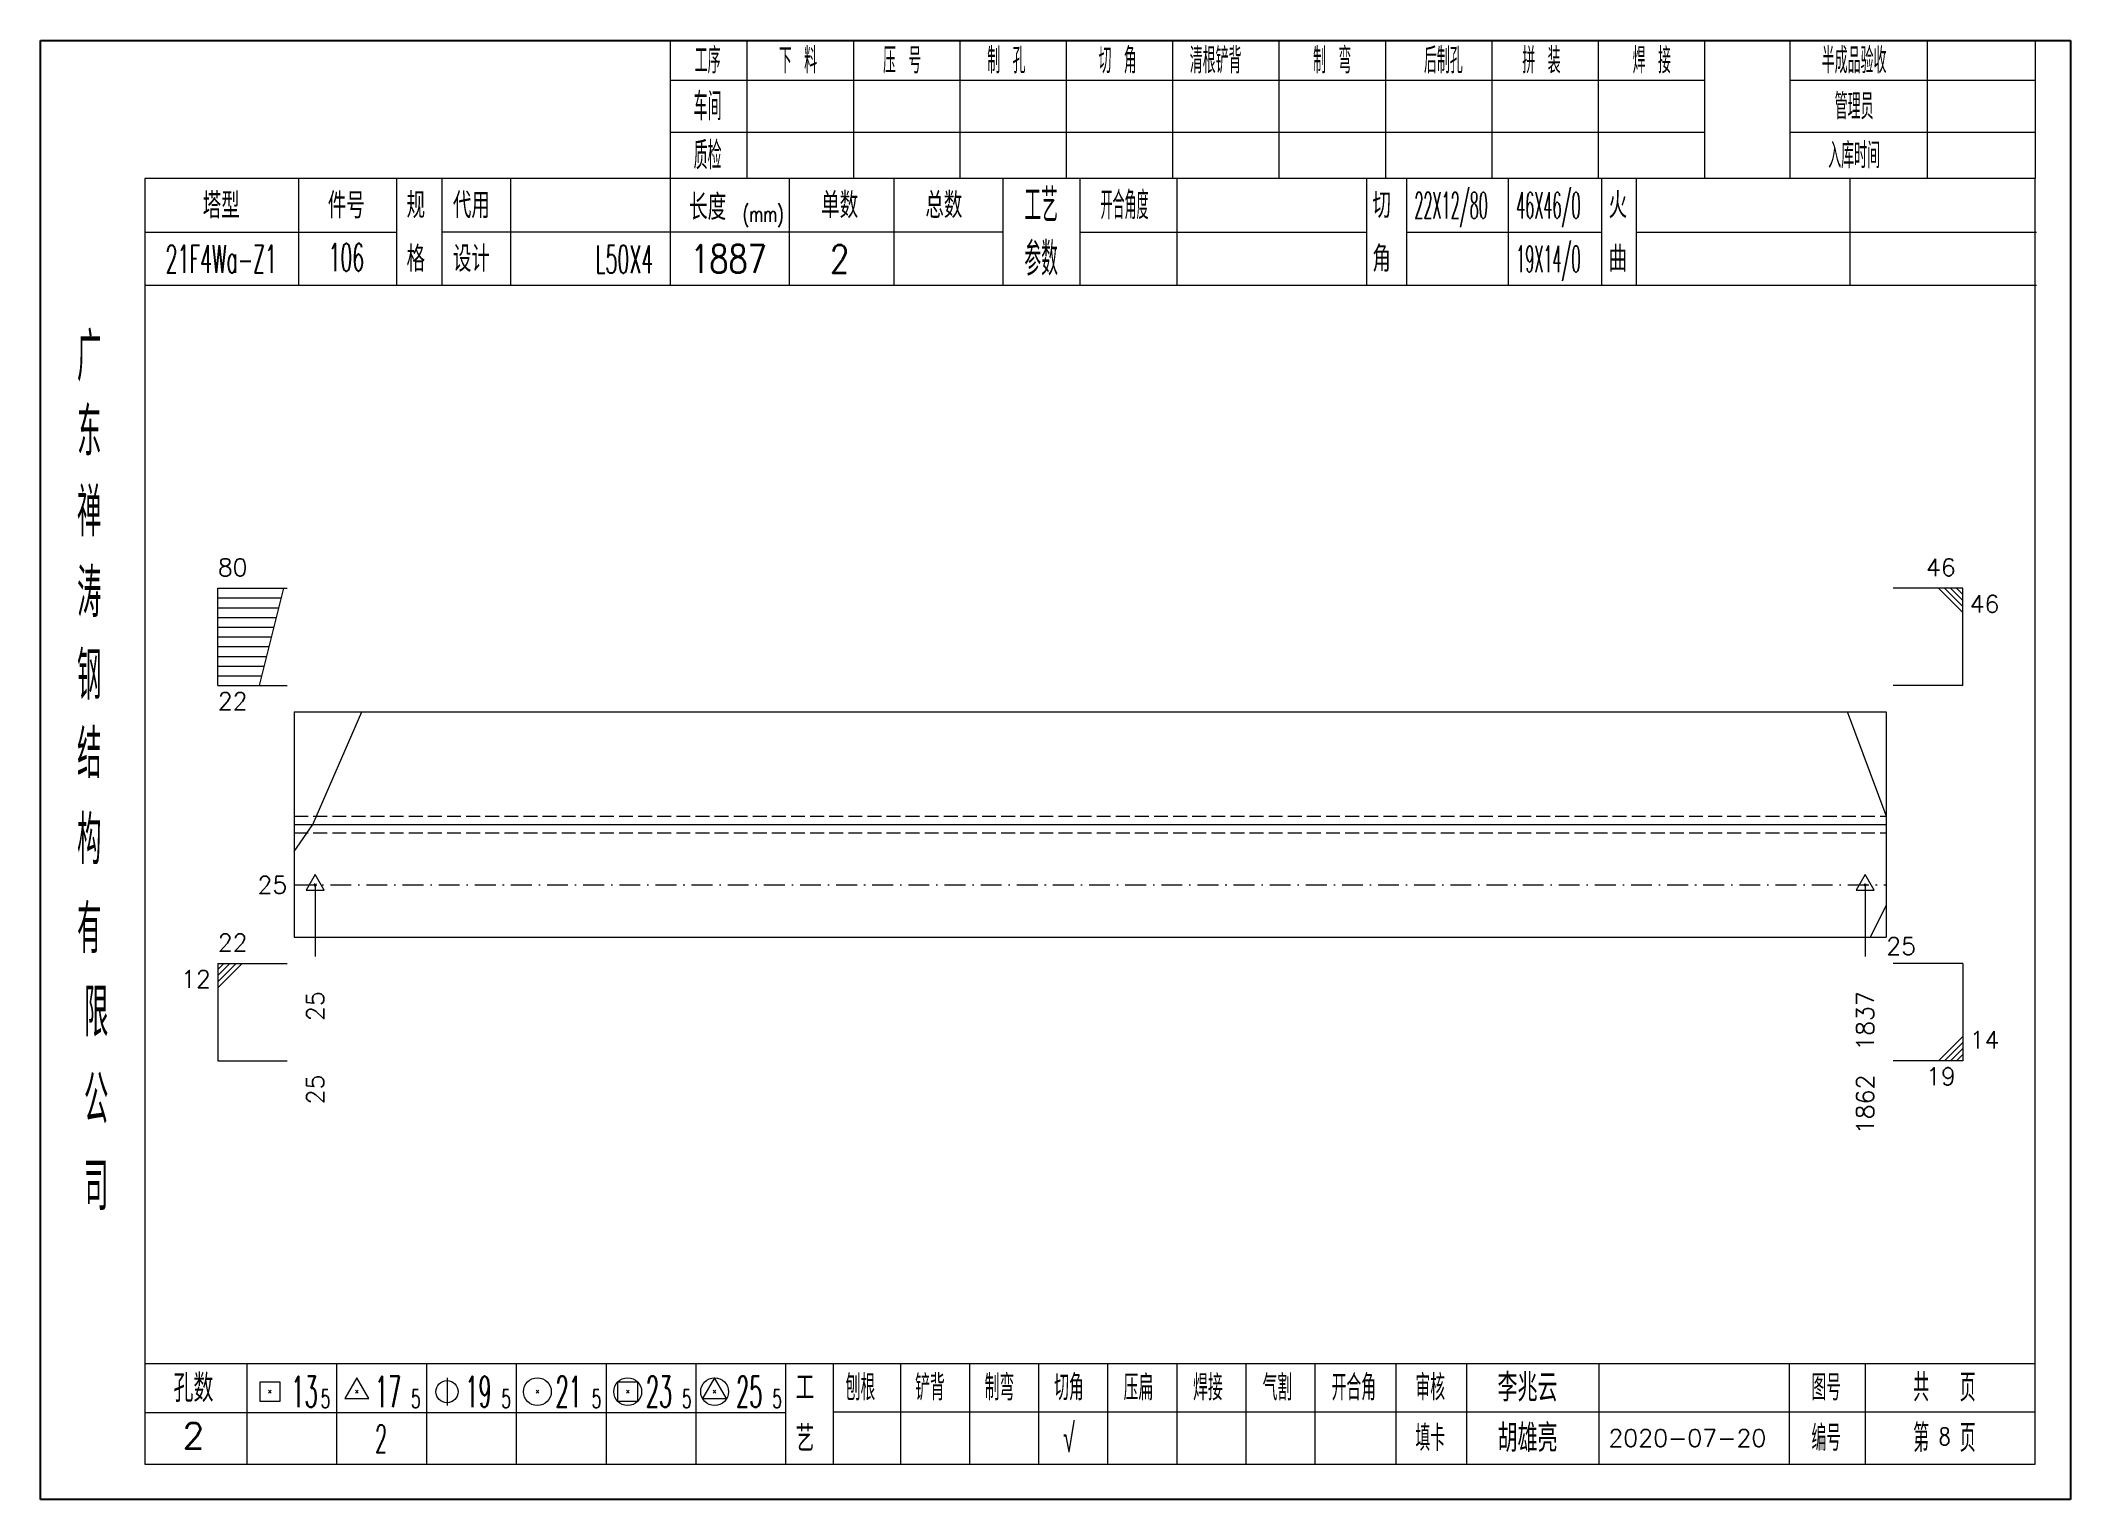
# Model space of a CAD drawing. Extents: x 1310 to 15542, y -76 to 8381.
# Drawn here: x 3701.3 to 3993.5, y 5793.7 to 6003.7 of the extents above; entities that cross this region are included whole.
import ezdxf
from ezdxf.enums import TextEntityAlignment as Align

# ---------------------------------------------------------------- set-up
doc = ezdxf.new("R2010")
doc.units = 0
doc.header["$MEASUREMENT"] = 0
doc.linetypes.add('一点画线', pattern=[5.2, 3, -1, 0.2, -1])
doc.linetypes.add('虚线', pattern=[2.75, 2, -0.75])
doc.layers.get('0').update_dxf_attribs({"linetype": 'CONTINUOUS', "lineweight": 25})
for name, color, linetype, lineweight in [('1', 7, 'CONTINUOUS', 25), ('4', 7, 'CONTINUOUS', 25), ('5', 7, 'CONTINUOUS', 25)]:
    doc.layers.add(name, color=color, linetype=linetype, lineweight=lineweight)
doc.styles.get("Standard").update_dxf_attribs({"font": 'simplex.shx', "width": 0.7, "height": 3, "bigfont": 'gbhzfs.shx'})

msp = doc.modelspace()

# ---------------------------------------------------------------- texts
at = {"color": 7, "linetype": 'Continuous', "lineweight": 13}
for s, p in [('80', (3726.832, 5925.824)), ('22', (3726.832, 5871.824)), ('14', (3978.962, 5857.824))]:
    msp.add_text(s, height=2.5, dxfattribs=at).set_placement(p, align=Align.BOTTOM_LEFT)
msp.add_text('46', height=2.5, dxfattribs=at).set_placement((3976.962, 5925.824), align=Align.BOTTOM_RIGHT)
for s, p in [('46', (3978.962, 5923.824)), ('22', (3726.832, 5909.824))]:
    msp.add_text(s, height=2.5, dxfattribs=at).set_placement(p, align=Align.TOP_LEFT)
msp.add_text('25', height=2.5, dxfattribs=at).set_placement((3736.832, 5882.124), align=Align.MIDDLE_RIGHT)
for s, p in [('12', (3725.832, 5869.824)), ('19', (3976.962, 5855.824))]:
    msp.add_text(s, height=2.5, dxfattribs=at).set_placement(p, align=Align.TOP_RIGHT)
at = {"layer": '1', "color": 7, "linetype": 'Continuous', "lineweight": 13}
msp.add_text('25', height=2.5, dxfattribs=at).set_placement((3966.962, 5873.324), align=Align.MIDDLE_LEFT)
at = {"layer": '1', "color": 8, "linetype": 'Continuous', "lineweight": 9}
for s, p in [('25', (3740.867, 5866.824)), ('1837', (3963.926, 5866.824))]:
    msp.add_text(s, height=2.5, rotation=90, dxfattribs=at).set_placement(p, align=Align.MIDDLE_RIGHT)
at = {"layer": '1', "color": 7, "linetype": 'Continuous', "lineweight": 13}
for s, p in [('25', (3740.867, 5854.824)), ('1862', (3963.926, 5854.824))]:
    msp.add_text(s, height=2.5, rotation=90, dxfattribs=at).set_placement(p, align=Align.MIDDLE_RIGHT)
at = {"layer": '4', "color": 1, "linetype": 'Continuous', "lineweight": 25}
for s, height, width, p in [('工序', 3.7, 0.7, (3797.332, 6000.781)), ('下 料', 3.7, 0.7, (3810.332, 6000.781)), ('压 号', 3.7, 0.7, (3825.332, 6000.781)), ('制 孔', 3.7, 0.7, (3840.332, 6000.781)), ('切 角', 3.7, 0.7, (3856.332, 6000.781)), ('清根铲背 ', 3.7, 0.7, (3871.332, 6000.781)), (' 制 弯', 3.7, 0.7, (3886.332, 6000.781)), (' 后制孔', 3.7, 0.7, (3902.332, 6000.781)), ('拼 装', 3.7, 0.7, (3917.332, 6000.781)), (' 焊 接', 3.7, 0.7, (3932.332, 6000.781)), ('半成品验收', 3.7, 0.7, (3962.332, 6000.781)), ('车间', 4, 0.7, (3797.332, 5994.181)), ('管理员', 3.7, 0.7, (3962.332, 5994.181)), ('质检', 4, 0.7, (3797.332, 5987.121)), ('入库时间', 3.7, 0.7, (3962.332, 5987.121)), ('工艺', 4.8, 0.7, (3845.332, 5979.941)), ('(mm)', 2.24, 0.7, (3805.332, 5978.681)), ('开合角度', 4, 0.6, (3857.332, 5979.941)), ('22X12/80', 3.8, 0.4, (3904.332, 5979.941)), ('46X46/0', 3.8, 0.4, (3918.332, 5979.941)), ('21F4Wa-Z1', 4, 0.5, (3727.332, 5972.201)), ('106', 4, 0.5, (3745.332, 5972.451)), ('L50X4', 4, 0.5, (3785.332, 5972.181)), ('1887', 4, 0.8, (3800.332, 5972.231)), ('2', 4, 0.8, (3816.332, 5972.231)), ('参数', 4.8, 0.7, (3845.332, 5972.231)), ('19X14/0', 3.8, 0.4, (3918.332, 5972.231)), ('广', 6.96, 0.7, (3708.332, 5958.151)), ('东', 6.96, 0.7, (3708.332, 5947.361)), ('禅', 6.96, 0.7, (3708.332, 5935.771)), ('涛', 6.96, 0.7, (3708.332, 5924.171)), ('钢', 6.96, 0.7, (3708.332, 5912.281)), ('结', 6.96, 0.7, (3708.332, 5900.971)), ('构', 6.96, 0.7, (3708.332, 5888.591)), ('有', 6.96, 0.7, (3708.332, 5875.781)), ('限', 6.96, 0.7, (3709.332, 5863.781)), ('公', 6.96, 0.7, (3709.332, 5851.241)), ('司', 6.96, 0.7, (3709.332, 5838.761)), ('13', 4.47, 0.5, (3739.332, 5809.181)), ('17', 4.47, 0.5, (3751.332, 5809.181)), ('19', 4.47, 0.5, (3764.332, 5809.181)), ('21', 4.47, 0.5, (3777.332, 5809.181)), ('23', 4.47, 0.5, (3790.332, 5809.181)), ('25', 4.47, 0.5, (3803.332, 5809.181)), ('刨根', 3.7, 0.8, (3819.332, 5809.781)), ('铲背', 3.7, 0.8, (3829.332, 5809.781)), ('制弯', 3.7, 0.8, (3839.332, 5809.781)), ('切角', 3.7, 0.8, (3849.332, 5809.781)), ('压扁', 3.7, 0.8, (3859.332, 5809.781)), ('焊接', 3.7, 0.8, (3869.332, 5809.781)), ('气割', 3.7, 0.8, (3879.332, 5809.781)), ('开合角', 3.7, 0.8, (3890.332, 5809.781)), ('审核', 3.7, 0.8, (3901.332, 5809.781)), ('图号', 3.7, 0.8, (3958.332, 5809.781)), ('共  页', 4, 0.8, (3975.332, 5809.781)), ('5', 2.68, 0.6, (3742.332, 5808.181)), ('5', 2.68, 0.6, (3755.332, 5808.181)), ('5', 2.68, 0.6, (3768.332, 5808.181)), ('5', 2.68, 0.6, (3781.332, 5808.181)), ('5', 2.68, 0.6, (3794.332, 5808.181)), ('5', 2.68, 0.6, (3807.332, 5808.181)), ('√', 4, 0.6, (3849.332, 5802.511)), ('填卡', 3.7, 0.8, (3901.332, 5802.511)), ('编号', 3.7, 0.8, (3958.332, 5802.511)), ('第  页', 4, 0.8, (3975.332, 5802.511)), ('2', 4, 0.5, (3750.332, 5802.431))]:
    msp.add_text(s, height=height, dxfattribs=dict(at, width=width)).set_placement(p, align=Align.MIDDLE_CENTER)
for s, height, p in [('塔型', 3.7, (3727.332, 5979.911)), ('件号', 3.7, (3745.332, 5979.911)), ('规', 3.7, (3755.332, 5979.941)), ('代用', 3.7, (3763.332, 5979.941)), ('长度', 3.7, (3797.332, 5979.681)), ('单数', 3.7, (3816.332, 5979.941)), ('总数', 3.7, (3831.332, 5979.941)), ('切', 3.7, (3894.332, 5979.941)), ('火', 3.7, (3928.332, 5979.941)), ('格', 3.7, (3755.332, 5972.231)), ('设计', 3.7, (3763.332, 5972.231)), ('角', 3.7, (3894.332, 5972.231)), ('曲', 3.7, (3928.332, 5972.231)), ('孔数', 4, (3723.332, 5809.701)), ('工', 3.7, (3811.332, 5809.781)), ('李兆云', 4, (3915.332, 5809.781)), ('2', 3.7, (3723.332, 5802.871)), ('艺', 3.7, (3811.332, 5802.431)), ('胡雄亮', 4, (3915.332, 5802.511)), ('2020-07-20', 2.5, (3938.332, 5802.511))]:
    msp.add_text(s, height=height, dxfattribs=at).set_placement(p, align=Align.MIDDLE_CENTER)
at = {"layer": '4', "color": 6, "linetype": 'Continuous', "lineweight": 25, "width": 0.8}
msp.add_text('8', height=2.5, dxfattribs=at).set_placement((3975.357, 5802.739), align=Align.MIDDLE_CENTER)

# ---------------------------------------------------------------- blocks, each defined once
blk = doc.blocks.new('孔17.5')
at = {"layer": '5', "color": 7, "linetype": 'Continuous', "lineweight": 13}
for p, q in [((0, 1), (-0.866, -0.5)), ((-0.1, -0.1), (0.1, 0.1)), ((0.1, -0.1), (-0.1, 0.1)), ((0.866, -0.5), (0, 1)), ((-0.866, -0.5), (0.866, -0.5))]:
    blk.add_line(p, q, dxfattribs=at)
blk = doc.blocks.new('CTJGK')
at = {"color": 6, "linetype": 'Continuous'}
for p, q in [((0, 209.97), (292.13, 209.97)), ((0, 0), (0, 209.97)), ((292.13, 209.97), (292.13, 0)), ((292.13, 0), (0, 0))]:
    blk.add_line(p, q, dxfattribs=at)

# ---------------------------------------------------------------- linework, layer by layer
at = {"color": 7, "linetype": 'Continuous', "lineweight": 13}
for p, q in [((3726.832, 5924.824), (3736.832, 5924.824)), ((3726.832, 5910.824), (3726.832, 5924.824)), ((3732.832, 5910.824), (3736.332, 5924.824)), ((3977.962, 5924.824), (3967.962, 5924.824)), ((3974.462, 5924.824), (3977.962, 5921.324)), ((3975.337, 5924.824), (3977.962, 5922.199)), ((3976.212, 5924.824), (3977.962, 5923.074)), ((3977.087, 5924.824), (3977.962, 5923.949)), ((3977.962, 5910.824), (3977.962, 5924.824)), ((3726.832, 5923.424), (3735.982, 5923.424)), ((3726.832, 5922.024), (3735.632, 5922.024)), ((3726.832, 5920.624), (3735.282, 5920.624)), ((3726.832, 5919.224), (3734.932, 5919.224)), ((3726.832, 5917.824), (3734.582, 5917.824)), ((3726.832, 5916.424), (3734.232, 5916.424)), ((3726.832, 5915.024), (3733.882, 5915.024)), ((3726.832, 5913.624), (3733.532, 5913.624)), ((3726.832, 5912.224), (3733.182, 5912.224)), ((3726.832, 5910.824), (3736.832, 5910.824)), ((3977.962, 5910.824), (3967.962, 5910.824)), ((3740.503, 5890.824), (3747.546, 5907.024)), ((3966.962, 5892.12), (3961.376, 5907.024)), ((3737.832, 5886.936), (3740.503, 5890.824)), ((3740.867, 5882.124), (3740.867, 5871.824)), ((3963.926, 5882.124), (3963.926, 5871.824)), ((3966.962, 5879.16), (3964.655, 5874.624)), ((3726.832, 5870.824), (3736.832, 5870.824)), ((3726.832, 5870.824), (3726.832, 5856.824)), ((3727.707, 5870.824), (3726.832, 5869.949)), ((3728.582, 5870.824), (3726.832, 5869.074)), ((3729.457, 5870.824), (3726.832, 5868.199)), ((3730.332, 5870.824), (3726.832, 5867.324)), ((3977.962, 5870.824), (3967.962, 5870.824)), ((3977.962, 5870.824), (3977.962, 5856.824)), ((3974.462, 5856.824), (3977.962, 5860.324)), ((3975.337, 5856.824), (3977.962, 5859.449)), ((3976.212, 5856.824), (3977.962, 5858.574)), ((3977.087, 5856.824), (3977.962, 5857.699)), ((3726.832, 5856.824), (3736.832, 5856.824)), ((3977.962, 5856.824), (3967.962, 5856.824))]:
    msp.add_line(p, q, dxfattribs=at)
at = {"color": 7, "linetype": 'Continuous', "lineweight": 18}
for p, q in [((3737.832, 5907.024), (3737.832, 5874.624)), ((3737.832, 5907.024), (3966.962, 5907.024)), ((3966.962, 5907.024), (3966.962, 5874.624)), ((3737.832, 5890.824), (3966.962, 5890.824))]:
    msp.add_line(p, q, dxfattribs=at)
at = {"color": 1, "linetype": '虚线', "lineweight": 18}
for p, q in [((3737.832, 5892.024), (3966.962, 5892.024)), ((3737.832, 5889.624), (3966.962, 5889.624))]:
    msp.add_line(p, q, dxfattribs=at)
at = {"color": 3, "linetype": '一点画线', "lineweight": 13}
msp.add_line((3737.832, 5882.124), (3966.962, 5882.124), dxfattribs=at)
at = {"layer": '1', "color": 7, "linetype": 'Continuous', "lineweight": 18}
msp.add_line((3737.832, 5874.624), (3966.962, 5874.624), dxfattribs=at)
at = {"layer": '4', "color": 1, "linetype": 'Continuous', "lineweight": 18}
for p, q in [((3701.332, 6003.651), (3701.332, 5793.681)), ((3993.462, 6003.651), (3701.332, 6003.651)), ((3791.962, 6003.651), (3791.962, 5983.811)), ((3802.992, 6003.651), (3802.992, 5983.791)), ((3818.302, 6003.651), (3818.302, 5983.791)), ((3833.622, 6003.651), (3833.622, 5983.791)), ((3848.932, 6003.651), (3848.932, 5983.791)), ((3864.242, 6003.651), (3864.242, 5983.791)), ((3879.552, 6003.651), (3879.552, 5983.791)), ((3894.872, 6003.651), (3894.872, 5983.791)), ((3910.182, 6003.651), (3910.182, 5983.791)), ((3925.492, 6003.651), (3925.492, 5983.791)), ((3940.802, 6003.651), (3940.802, 5983.811)), ((3940.802, 6003.651), (3940.802, 5983.791)), ((3953.082, 6003.651), (3953.082, 5983.791)), ((3972.832, 6003.651), (3972.832, 5983.791)), ((3988.412, 6003.651), (3988.412, 5983.791)), ((3993.462, 5973.851), (3993.462, 6003.651)), ((3940.802, 5997.921), (3791.962, 5997.921)), ((3988.412, 5997.921), (3953.082, 5997.921)), ((3940.802, 5990.441), (3791.962, 5990.441)), ((3988.412, 5990.441), (3953.082, 5990.441)), ((3716.342, 5983.791), (3716.342, 5798.731)), ((3988.412, 5983.791), (3716.342, 5983.791)), ((3738.462, 5983.801), (3738.462, 5968.381)), ((3752.612, 5968.381), (3752.612, 5983.791)), ((3759.112, 5968.381), (3759.112, 5983.791)), ((3768.982, 5983.791), (3768.982, 5968.381)), ((3791.962, 5983.811), (3791.962, 5968.381)), ((3809.082, 5983.791), (3809.082, 5968.381)), ((3824.132, 5983.791), (3824.132, 5968.381)), ((3839.832, 5983.791), (3839.832, 5968.381)), ((3850.892, 5983.791), (3850.892, 5968.381)), ((3864.842, 5983.791), (3864.842, 5968.381)), ((3892.142, 5983.791), (3892.142, 5968.381)), ((3897.902, 5983.791), (3897.902, 5968.381)), ((3912.522, 5983.791), (3912.522, 5968.381)), ((3925.982, 5983.791), (3925.982, 5968.381)), ((3930.972, 5983.791), (3930.972, 5968.381)), ((3961.712, 5983.791), (3961.712, 5968.381)), ((3988.412, 5798.731), (3988.412, 5983.791)), ((3752.612, 5976.031), (3716.342, 5976.031)), ((3839.832, 5976.081), (3759.112, 5976.081)), ((3850.892, 5976.081), (3892.142, 5976.081)), ((3897.902, 5976.081), (3925.982, 5976.081)), ((3930.972, 5976.081), (3988.592, 5976.081)), ((3993.462, 5793.681), (3993.462, 5973.851)), ((3988.592, 5968.381), (3716.342, 5968.381)), ((3716.342, 5813.261), (3988.412, 5813.261)), ((3731.032, 5813.261), (3731.032, 5798.731)), ((3743.962, 5798.731), (3743.962, 5813.261)), ((3756.892, 5813.261), (3756.892, 5798.731)), ((3769.812, 5798.731), (3769.812, 5813.261)), ((3782.742, 5813.261), (3782.742, 5798.731)), ((3795.672, 5798.731), (3795.672, 5813.261)), ((3808.592, 5798.731), (3808.592, 5813.261)), ((3815.462, 5798.731), (3815.462, 5813.261)), ((3825.122, 5798.731), (3825.122, 5813.261)), ((3835.062, 5798.731), (3835.062, 5813.261)), ((3845.002, 5798.731), (3845.002, 5813.261)), ((3854.952, 5798.731), (3854.952, 5813.261)), ((3864.892, 5798.731), (3864.892, 5813.261)), ((3874.832, 5798.731), (3874.832, 5813.261)), ((3884.782, 5798.731), (3884.782, 5813.261)), ((3896.422, 5798.731), (3896.422, 5813.261)), ((3906.572, 5798.731), (3906.572, 5813.261)), ((3925.632, 5798.731), (3925.632, 5813.261)), ((3953.012, 5798.731), (3953.012, 5813.261)), ((3963.972, 5798.731), (3963.972, 5813.261)), ((3808.592, 5806.131), (3716.342, 5806.131)), ((3815.422, 5806.291), (3988.412, 5806.291)), ((3716.342, 5798.731), (3988.412, 5798.731)), ((3701.332, 5793.681), (3993.462, 5793.681))]:
    msp.add_line(p, q, dxfattribs=at)
at = {"layer": '4', "color": 7, "linetype": 'Continuous', "lineweight": 13}
for p, q in [((3732.918, 5807.767), (3732.918, 5810.595)), ((3732.918, 5810.595), (3735.746, 5810.595)), ((3735.746, 5810.595), (3735.746, 5807.767)), ((3746.832, 5811.181), (3745.1, 5808.181)), ((3748.564, 5808.181), (3746.832, 5811.181)), ((3759.832, 5811.181), (3759.832, 5807.181)), ((3784.418, 5807.767), (3784.418, 5810.595)), ((3784.418, 5810.595), (3787.246, 5810.595)), ((3787.246, 5810.595), (3787.246, 5807.767)), ((3798.332, 5811.181), (3796.6, 5808.181)), ((3800.064, 5808.181), (3798.332, 5811.181)), ((3735.746, 5807.767), (3732.918, 5807.767)), ((3734.132, 5808.981), (3734.532, 5809.381)), ((3734.532, 5808.981), (3734.132, 5809.381)), ((3745.1, 5808.181), (3748.564, 5808.181)), ((3746.632, 5808.981), (3747.032, 5809.381)), ((3747.032, 5808.981), (3746.632, 5809.381)), ((3772.632, 5808.981), (3773.032, 5809.381)), ((3773.032, 5808.981), (3772.632, 5809.381)), ((3787.246, 5807.767), (3784.418, 5807.767)), ((3785.632, 5808.981), (3786.032, 5809.381)), ((3786.032, 5808.981), (3785.632, 5809.381)), ((3796.6, 5808.181), (3800.064, 5808.181)), ((3798.132, 5808.981), (3798.532, 5809.381)), ((3798.532, 5808.981), (3798.132, 5809.381))]:
    msp.add_line(p, q, dxfattribs=at)
for centre, radius in [((3759.832, 5809.181), 1.6), ((3772.832, 5809.181), 2), ((3785.832, 5809.181), 2), ((3798.332, 5809.181), 2)]:
    msp.add_circle(centre, radius, dxfattribs=at)

# ---------------------------------------------------------------- block references
at = {"color": 0, "linetype": 'Continuous'}
msp.add_blockref('CTJGK', (3701.332, 5793.681), dxfattribs=at)
at = {"layer": '1', "color": 8, "linetype": 'Continuous', "lineweight": 9, "xscale": 1.5, "yscale": 1.5, "zscale": 1.5}
for p in [(3740.867, 5882.124), (3963.926, 5882.124)]:
    msp.add_blockref('孔17.5', p, dxfattribs=at)

msp.set_redraw_order([(e.dxf.handle, doc.entitydb.next_handle()) for e in msp.query("TEXT MTEXT ATTDEF DIMENSION ARC_DIMENSION")])  # texts and dimensions are drawn at this point

doc.saveas('drawing.dxf')
